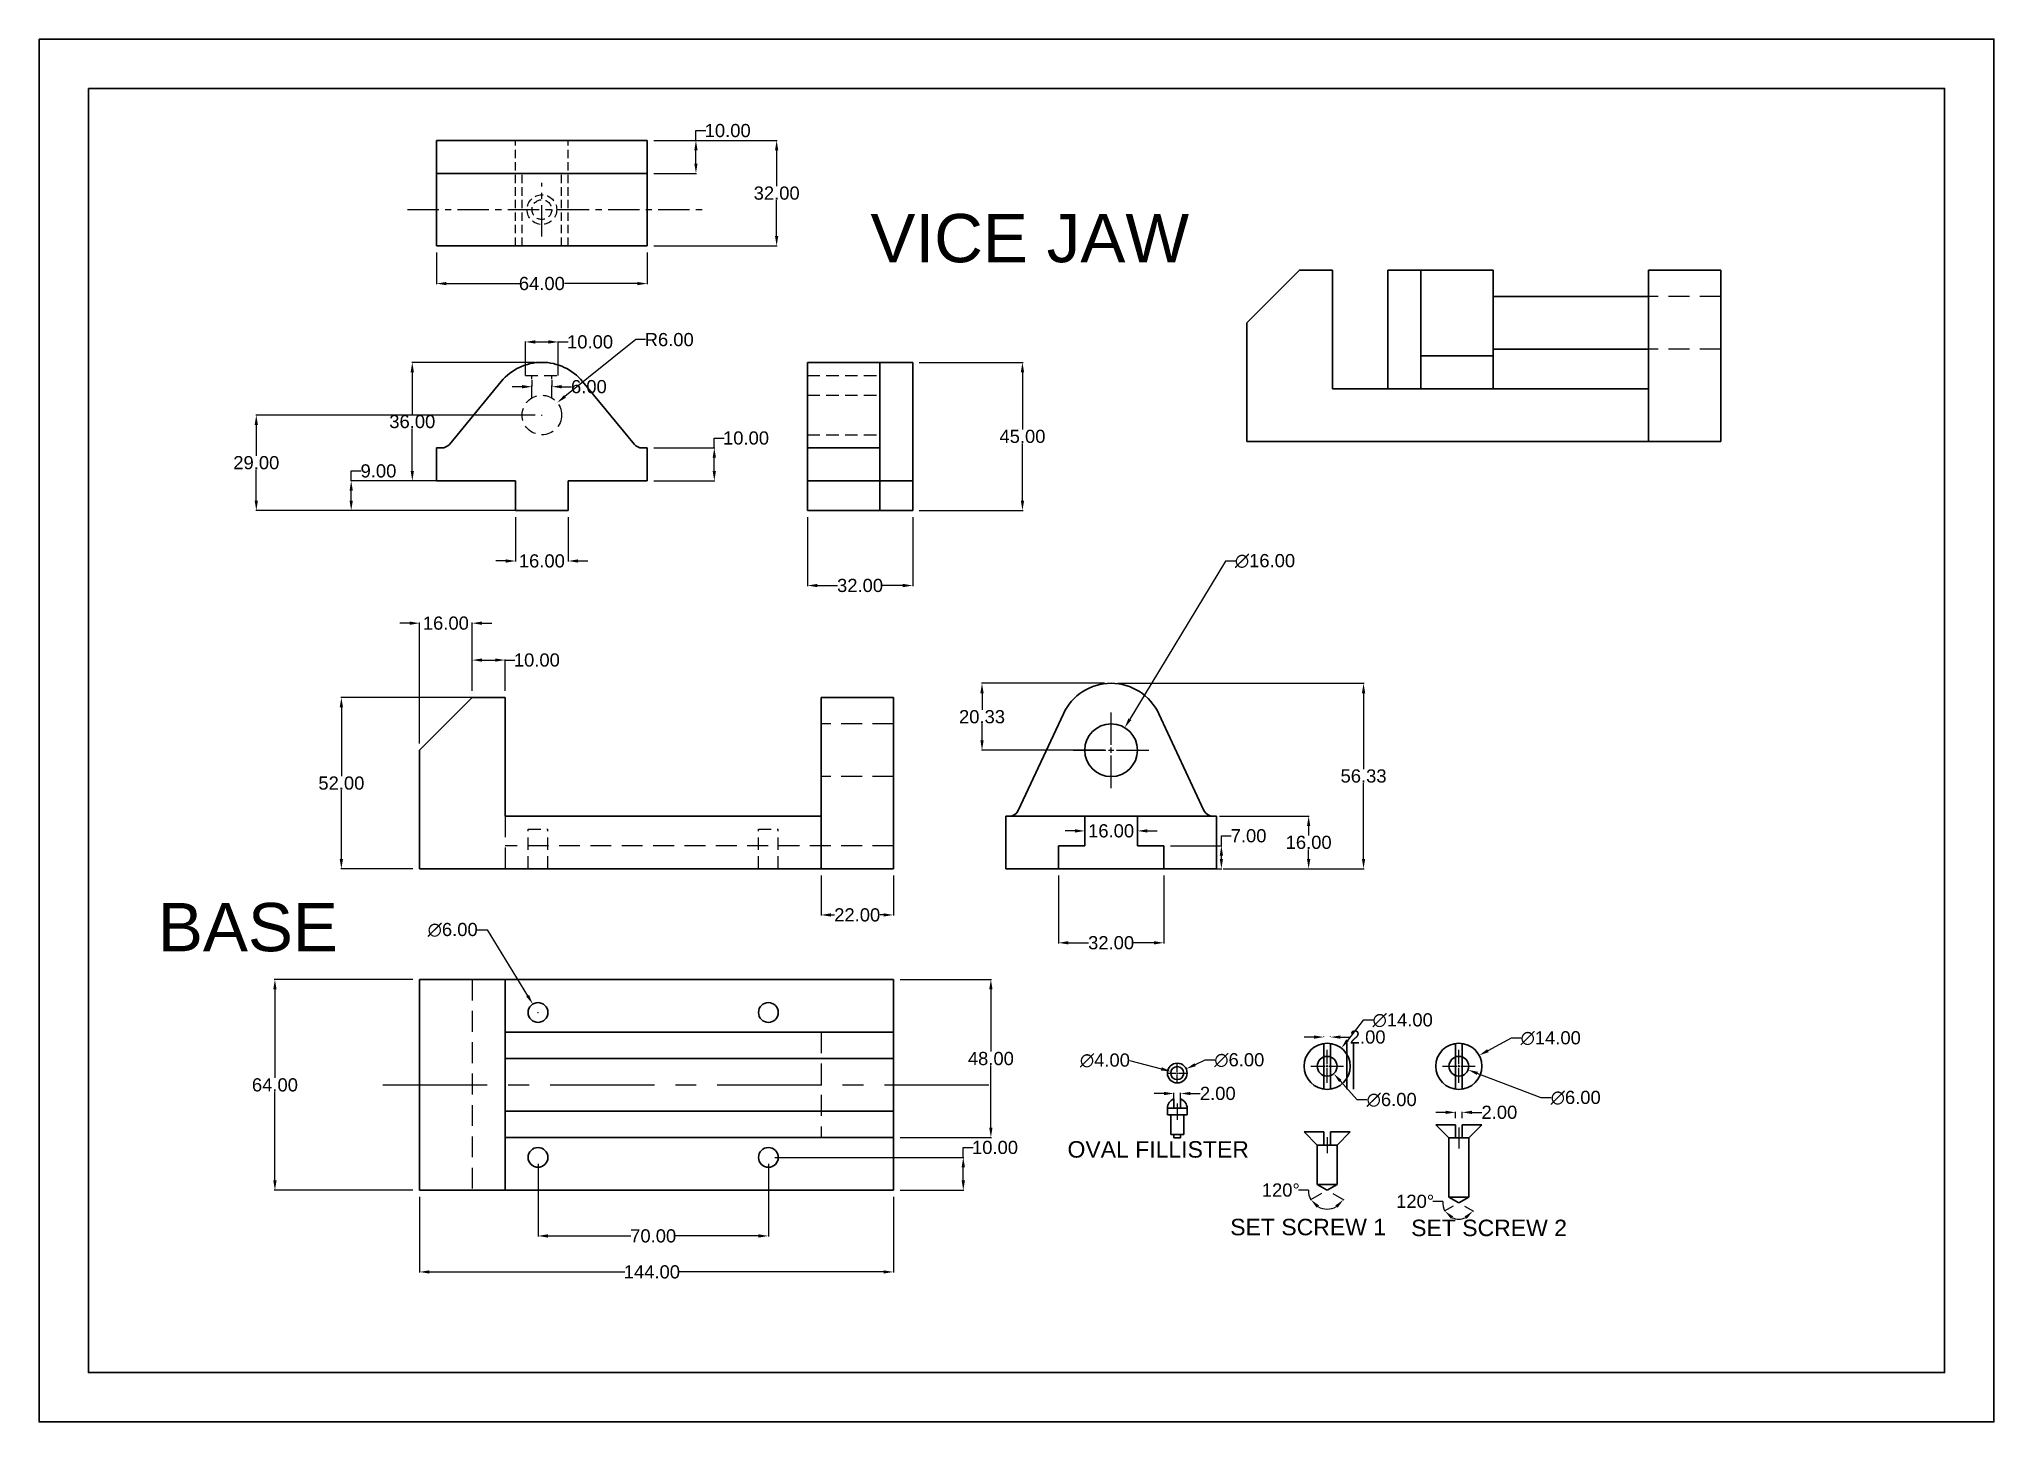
# Model space of a CAD drawing. Header units: millimetres. Extents: x 3404 to 3998, y 1573 to 1993.
import ezdxf

# ---------------------------------------------------------------- set-up
doc = ezdxf.new("R2010")
doc.units = ezdxf.units.MM
for name, pattern in [('CENTER', [50.8, 31.75, -6.35, 6.35, -6.35]), ('CENTER2', [28.575, 19.05, -3.175, 3.175, -3.175]), ('HIDDEN', [9.525, 6.35, -3.175])]:
    doc.linetypes.add(name, pattern=pattern)
for name, color, linetype, lineweight in [('AM_5', 3, 'Continuous', 25), ('dimensionLine', 7, 'Continuous', 9), ('drawings', 7, 'Continuous', 30)]:
    doc.layers.add(name, color=color, linetype=linetype, lineweight=lineweight)
doc.layers.add('centerline', color=90, linetype='CENTER')
doc.layers.add('hidenline', color=1, linetype='HIDDEN')
doc.styles.get("Standard").update_dxf_attribs({"font": 'arial.ttf'})
doc.dimstyles.get("Standard").update_dxf_attribs({"dimtxt": 4, "dimasz": 3, "dimexe": 0.18, "dimexo": 2, "dimgap": 0.09, "dimtad": 0, "dimtih": 1, "dimtoh": 1, "dimzin": 0, "dimdsep": 46, "dimtxsty": 'Standard', "dimcen": 0.09, "dimclre": 3, "dimclrt": 2, "dimadec": 0, "dimazin": 0, "dimtfac": 1, "dimtofl": 0, "dimtmove": 0, "dimatfit": 3, "dimfxl": 1, "dimtfillclr": 2, "dimtolj": 1, "dimtzin": 0, "dimarcsym": 0})
doc.dimstyles.new('Standard$2', dxfattribs={"dimtxt": 4, "dimasz": 3, "dimexe": 0.18, "dimexo": 2, "dimgap": 0.09, "dimtad": 0, "dimtih": 1, "dimtoh": 1, "dimzin": 0, "dimdsep": 46, "dimtxsty": 'Standard', "dimcen": 0.09, "dimclre": 3, "dimclrt": 2, "dimadec": 0, "dimazin": 0, "dimtfac": 1, "dimtofl": 0, "dimtmove": 0, "dimatfit": 3, "dimfxl": 1, "dimtfillclr": 2, "dimtolj": 1, "dimtzin": 0, "dimarcsym": 0})

msp = doc.modelspace()

# ---------------------------------------------------------------- texts
at = {"layer": 'drawings'}
for s, height, p in [('VICE JAW', 14.6782, (3656.351, 1925.388)), ('BASE', 14.6782, (3439.847, 1716.108)), ('OVAL FILLISTER', 5, (3716.24, 1653.431)), ('SET SCREW 1', 5, (3765.686, 1629.844)), ('SET SCREW 2', 5, (3820.669, 1629.59))]:
    msp.add_text(s, height=height, dxfattribs=at).set_placement(p)

# ---------------------------------------------------------------- blocks, each defined once
blk = doc.blocks.new('*U4')
at = {"layer": 'centerline', "color": 0, "linetype": 'CENTER2', "transparency": 16777216}
for p, q in [((0, 1.6), (0, 11.5)), ((-11.5, 0), (-1.6, 0)), ((1.6, 0), (11.5, 0)), ((0, -11.5), (0, -1.6))]:
    blk.add_line(p, q, dxfattribs=at)
at = {"layer": 'centerline', "color": 0, "linetype": 'Continuous', "transparency": 16777216}
for p, q in [((-0.8, 0), (0.8, 0)), ((0, -0.8), (0, 0.8))]:
    blk.add_line(p, q, dxfattribs=at)
blk = doc.blocks.new('*U6')
at = {"layer": 'centerline', "color": 0, "linetype": 'CENTER2', "transparency": 16777216}
for p, q in [((-3, 0), (-0.4, 0)), ((0, 0.4), (0, 3)), ((0.4, 0), (3, 0)), ((0, -3), (0, -0.4))]:
    blk.add_line(p, q, dxfattribs=at)
at = {"layer": 'centerline', "color": 0, "linetype": 'Continuous', "transparency": 16777216}
for p, q in [((-0.2, 0), (0.2, 0)), ((0, -0.2), (0, 0.2))]:
    blk.add_line(p, q, dxfattribs=at)
blk = doc.blocks.new('*U7')
at = {"layer": 'centerline', "color": 0, "linetype": 'CENTER2', "transparency": 16777216}
for p, q in [((-5, 0), (-0.6, 0)), ((0, 0.6), (0, 5)), ((0.6, 0), (5, 0)), ((0, -5), (0, -0.6))]:
    blk.add_line(p, q, dxfattribs=at)
at = {"layer": 'centerline', "color": 0, "linetype": 'Continuous', "transparency": 16777216}
for p, q in [((-0.3, 0), (0.3, 0)), ((0, -0.3), (0, 0.3))]:
    blk.add_line(p, q, dxfattribs=at)
blk = doc.blocks.new('*U8')
at = {"layer": 'centerline', "color": 0, "linetype": 'CENTER2', "transparency": 16777216}
for p, q in [((-5, 0), (-0.6, 0)), ((0, 0.6), (0, 5)), ((0.6, 0), (5, 0)), ((0, -5), (0, -0.6))]:
    blk.add_line(p, q, dxfattribs=at)
at = {"layer": 'centerline', "color": 0, "linetype": 'Continuous', "transparency": 16777216}
for p, q in [((-0.3, 0), (0.3, 0)), ((0, -0.3), (0, 0.3))]:
    blk.add_line(p, q, dxfattribs=at)
blk = doc.blocks.new('*D11')
at = {"layer": 'Defpoints', "color": 0, "transparency": 16777216}
for p in [(3713.49, 1741.17), (3745.49, 1741.17), (3745.49, 1718.68)]:
    blk.add_point(p, dxfattribs=at)
at = {"layer": 'dimensionLine', "color": 3, "lineweight": -2, "transparency": 16777216}
for p, q in [((3713.49, 1739.17), (3713.49, 1718.5)), ((3745.49, 1739.17), (3745.49, 1718.5))]:
    blk.add_line(p, q, dxfattribs=at)
at = {"layer": 'dimensionLine', "color": 0, "lineweight": -2, "transparency": 16777216}
for p, q in [((3716.49, 1718.68), (3722.65, 1718.68)), ((3742.49, 1718.68), (3736.32, 1718.68))]:
    blk.add_line(p, q, dxfattribs=at)
at = {"layer": 'dimensionLine', "color": 0, "transparency": 16777216}
for points in [[(3716.49, 1719.18), (3716.49, 1718.18), (3713.49, 1718.68)], [(3742.49, 1719.18), (3742.49, 1718.18), (3745.49, 1718.68)]]:
    blk.add_solid(points, dxfattribs=at)
at = {"layer": 'dimensionLine', "color": 2, "transparency": 16777216, "insert": (3729.49, 1718.68), "char_height": 4, "attachment_point": 5}
blk.add_mtext('\\A1;32.00', dxfattribs=at)
blk = doc.blocks.new('*D12')
at = {"layer": 'Defpoints', "color": 0, "transparency": 16777216}
for p in [(3760.4, 1757.17), (3789.51, 1757.17), (3761.49, 1741.17)]:
    blk.add_point(p, dxfattribs=at)
at = {"layer": 'dimensionLine', "color": 3, "lineweight": -2, "transparency": 16777216}
for p, q in [((3762.4, 1757.17), (3789.69, 1757.17)), ((3763.49, 1741.17), (3789.69, 1741.17))]:
    blk.add_line(p, q, dxfattribs=at)
at = {"layer": 'dimensionLine', "color": 0, "lineweight": -2, "transparency": 16777216}
for p, q in [((3789.51, 1754.17), (3789.51, 1751.3)), ((3789.51, 1744.17), (3789.51, 1747.04))]:
    blk.add_line(p, q, dxfattribs=at)
at = {"layer": 'dimensionLine', "color": 0, "transparency": 16777216}
for points in [[(3789.01, 1754.17), (3790.01, 1754.17), (3789.51, 1757.17)], [(3789.01, 1744.17), (3790.01, 1744.17), (3789.51, 1741.17)]]:
    blk.add_solid(points, dxfattribs=at)
at = {"layer": 'dimensionLine', "color": 2, "transparency": 16777216, "insert": (3789.51, 1749.17), "char_height": 4, "attachment_point": 5}
blk.add_mtext('\\A1;16.00', dxfattribs=at)
blk = doc.blocks.new('*D13')
at = {"layer": 'Defpoints', "color": 0, "transparency": 16777216}
for p in [(3737.49, 1752.67), (3721.49, 1748.17), (3737.49, 1748.17)]:
    blk.add_point(p, dxfattribs=at)
at = {"layer": 'dimensionLine', "color": 0, "lineweight": -2, "transparency": 16777216}
for p, q in [((3718.49, 1752.67), (3715.49, 1752.67)), ((3740.49, 1752.67), (3743.49, 1752.67))]:
    blk.add_line(p, q, dxfattribs=at)
at = {"layer": 'dimensionLine', "color": 3, "lineweight": -2, "transparency": 16777216}
for p, q in [((3721.49, 1750.17), (3721.49, 1752.85)), ((3737.49, 1750.17), (3737.49, 1752.85))]:
    blk.add_line(p, q, dxfattribs=at)
at = {"layer": 'dimensionLine', "color": 0, "transparency": 16777216}
for points in [[(3718.49, 1753.17), (3718.49, 1752.17), (3721.49, 1752.67)], [(3740.49, 1753.17), (3740.49, 1752.17), (3737.49, 1752.67)]]:
    blk.add_solid(points, dxfattribs=at)
at = {"layer": 'dimensionLine', "color": 2, "transparency": 16777216, "insert": (3729.49, 1752.67), "char_height": 4, "attachment_point": 5}
blk.add_mtext('\\A1;16.00', dxfattribs=at)
blk = doc.blocks.new('*D14')
at = {"layer": 'Defpoints', "color": 0, "transparency": 16777216}
for p in [(3745.49, 1748.17), (3763, 1748.17), (3745.49, 1741.17)]:
    blk.add_point(p, dxfattribs=at)
at = {"layer": 'dimensionLine', "color": 3, "lineweight": -2, "transparency": 16777216}
for p, q in [((3747.49, 1748.17), (3763.18, 1748.17)), ((3747.49, 1741.17), (3763.18, 1741.17))]:
    blk.add_line(p, q, dxfattribs=at)
at = {"layer": 'dimensionLine', "color": 0, "lineweight": -2, "transparency": 16777216}
for p, q in [((3763, 1748.17), (3763, 1751.17)), ((3763, 1751.17), (3766, 1751.17)), ((3763, 1744.17), (3763, 1745.17))]:
    blk.add_line(p, q, dxfattribs=at)
at = {"layer": 'dimensionLine', "color": 0, "transparency": 16777216}
for points in [[(3762.5, 1745.17), (3763.5, 1745.17), (3763, 1748.17)], [(3762.5, 1744.17), (3763.5, 1744.17), (3763, 1741.17)]]:
    blk.add_solid(points, dxfattribs=at)
at = {"layer": 'dimensionLine', "color": 2, "transparency": 16777216, "insert": (3771.26, 1751.17), "char_height": 4, "attachment_point": 5}
blk.add_mtext('\\A1;7.00', dxfattribs=at)
blk = doc.blocks.new('*D15')
at = {"layer": 'Defpoints', "color": 0, "transparency": 16777216}
for p in [(3690.26, 1797.5), (3729.49, 1797.5), (3729.49, 1777.17)]:
    blk.add_point(p, dxfattribs=at)
at = {"layer": 'dimensionLine', "color": 3, "lineweight": -2, "transparency": 16777216}
for p, q in [((3727.49, 1797.5), (3690.08, 1797.5)), ((3727.49, 1777.17), (3690.08, 1777.17))]:
    blk.add_line(p, q, dxfattribs=at)
at = {"layer": 'dimensionLine', "color": 0, "lineweight": -2, "transparency": 16777216}
for p, q in [((3690.26, 1794.5), (3690.26, 1789.47)), ((3690.26, 1780.17), (3690.26, 1785.2))]:
    blk.add_line(p, q, dxfattribs=at)
at = {"layer": 'dimensionLine', "color": 0, "transparency": 16777216}
for points in [[(3689.76, 1794.5), (3690.76, 1794.5), (3690.26, 1797.5)], [(3689.76, 1780.17), (3690.76, 1780.17), (3690.26, 1777.17)]]:
    blk.add_solid(points, dxfattribs=at)
at = {"layer": 'dimensionLine', "color": 2, "transparency": 16777216, "insert": (3690.26, 1787.33), "char_height": 4, "attachment_point": 5}
blk.add_mtext('\\A1;20.33', dxfattribs=at)
blk = doc.blocks.new('*D16')
at = {"layer": 'Defpoints', "color": 0, "transparency": 16777216}
for p in [(3495.59, 1793.17), (3545.34, 1793.17), (3519.34, 1741.17)]:
    blk.add_point(p, dxfattribs=at)
at = {"layer": 'dimensionLine', "color": 3, "lineweight": -2, "transparency": 16777216}
for p, q in [((3543.34, 1793.17), (3495.41, 1793.17)), ((3517.34, 1741.17), (3495.41, 1741.17))]:
    blk.add_line(p, q, dxfattribs=at)
at = {"layer": 'dimensionLine', "color": 0, "lineweight": -2, "transparency": 16777216}
for p, q in [((3495.59, 1790.17), (3495.59, 1769.3)), ((3495.59, 1744.17), (3495.59, 1765.04))]:
    blk.add_line(p, q, dxfattribs=at)
at = {"layer": 'dimensionLine', "color": 0, "transparency": 16777216}
for points in [[(3495.09, 1790.17), (3496.09, 1790.17), (3495.59, 1793.17)], [(3495.09, 1744.17), (3496.09, 1744.17), (3495.59, 1741.17)]]:
    blk.add_solid(points, dxfattribs=at)
at = {"layer": 'dimensionLine', "color": 2, "transparency": 16777216, "insert": (3495.59, 1767.17), "char_height": 4, "attachment_point": 5}
blk.add_mtext('\\A1;52.00', dxfattribs=at)
blk = doc.blocks.new('*D17')
at = {"layer": 'Defpoints', "color": 0, "transparency": 16777216}
for p in [(3729.49, 1797.5), (3806.2, 1797.5), (3761.49, 1741.17)]:
    blk.add_point(p, dxfattribs=at)
at = {"layer": 'dimensionLine', "color": 3, "lineweight": -2, "transparency": 16777216}
for p, q in [((3731.49, 1797.5), (3806.38, 1797.5)), ((3763.49, 1741.17), (3806.38, 1741.17))]:
    blk.add_line(p, q, dxfattribs=at)
at = {"layer": 'dimensionLine', "color": 0, "lineweight": -2, "transparency": 16777216}
for p, q in [((3806.2, 1794.5), (3806.2, 1771.47)), ((3806.2, 1744.17), (3806.2, 1767.2))]:
    blk.add_line(p, q, dxfattribs=at)
at = {"layer": 'dimensionLine', "color": 0, "transparency": 16777216}
for points in [[(3805.7, 1794.5), (3806.7, 1794.5), (3806.2, 1797.5)], [(3805.7, 1744.17), (3806.7, 1744.17), (3806.2, 1741.17)]]:
    blk.add_solid(points, dxfattribs=at)
at = {"layer": 'dimensionLine', "color": 2, "transparency": 16777216, "insert": (3806.2, 1769.33), "char_height": 4, "attachment_point": 5}
blk.add_mtext('\\A1;56.33', dxfattribs=at)
blk = doc.blocks.new('*D18')
at = {"layer": 'Defpoints', "color": 0, "transparency": 16777216}
for p in [(3545.34, 1804.56), (3535.34, 1793.17), (3545.34, 1793.17)]:
    blk.add_point(p, dxfattribs=at)
at = {"layer": 'dimensionLine', "color": 3, "lineweight": -2, "transparency": 16777216}
for p, q in [((3535.34, 1795.17), (3535.34, 1804.74)), ((3545.34, 1795.17), (3545.34, 1804.74))]:
    blk.add_line(p, q, dxfattribs=at)
at = {"layer": 'dimensionLine', "color": 0, "lineweight": -2, "transparency": 16777216}
for p, q in [((3538.34, 1804.56), (3542.34, 1804.56)), ((3545.34, 1804.56), (3548.34, 1804.56))]:
    blk.add_line(p, q, dxfattribs=at)
at = {"layer": 'dimensionLine', "color": 0, "transparency": 16777216}
for points in [[(3538.34, 1805.06), (3538.34, 1804.06), (3535.34, 1804.56)], [(3542.34, 1805.06), (3542.34, 1804.06), (3545.34, 1804.56)]]:
    blk.add_solid(points, dxfattribs=at)
at = {"layer": 'dimensionLine', "color": 2, "transparency": 16777216, "insert": (3554.99, 1804.56), "char_height": 4, "attachment_point": 5}
blk.add_mtext('\\A1;10.00', dxfattribs=at)
blk = doc.blocks.new('*D19')
at = {"layer": 'Defpoints', "color": 0, "transparency": 16777216}
for p in [(3641.34, 1741.17), (3663.34, 1741.17), (3663.34, 1727.14)]:
    blk.add_point(p, dxfattribs=at)
at = {"layer": 'dimensionLine', "color": 3, "lineweight": -2, "transparency": 16777216}
for p, q in [((3641.34, 1739.17), (3641.34, 1726.96)), ((3663.34, 1739.17), (3663.34, 1726.96))]:
    blk.add_line(p, q, dxfattribs=at)
at = {"layer": 'dimensionLine', "color": 0, "lineweight": -2, "transparency": 16777216}
for p, q in [((3644.34, 1727.14), (3645.47, 1727.14)), ((3660.34, 1727.14), (3659.21, 1727.14))]:
    blk.add_line(p, q, dxfattribs=at)
at = {"layer": 'dimensionLine', "color": 0, "transparency": 16777216}
for points in [[(3644.34, 1727.64), (3644.34, 1726.64), (3641.34, 1727.14)], [(3660.34, 1727.64), (3660.34, 1726.64), (3663.34, 1727.14)]]:
    blk.add_solid(points, dxfattribs=at)
at = {"layer": 'dimensionLine', "color": 2, "transparency": 16777216, "insert": (3652.34, 1727.14), "char_height": 4, "attachment_point": 5}
blk.add_mtext('\\A1;22.00', dxfattribs=at)
blk = doc.blocks.new('*D20')
at = {"layer": 'Defpoints', "color": 0, "transparency": 16777216}
for p in [(3519.34, 1643.51), (3663.34, 1643.51), (3663.34, 1618.71)]:
    blk.add_point(p, dxfattribs=at)
at = {"layer": 'dimensionLine', "color": 3, "lineweight": -2, "transparency": 16777216}
for p, q in [((3519.34, 1641.51), (3519.34, 1618.53)), ((3663.34, 1641.51), (3663.34, 1618.53))]:
    blk.add_line(p, q, dxfattribs=at)
at = {"layer": 'dimensionLine', "color": 0, "lineweight": -2, "transparency": 16777216}
for p, q in [((3522.34, 1618.71), (3581.74, 1618.71)), ((3660.34, 1618.71), (3598.14, 1618.71))]:
    blk.add_line(p, q, dxfattribs=at)
at = {"layer": 'dimensionLine', "color": 0, "transparency": 16777216}
for points in [[(3522.34, 1619.21), (3522.34, 1618.21), (3519.34, 1618.71)], [(3660.34, 1619.21), (3660.34, 1618.21), (3663.34, 1618.71)]]:
    blk.add_solid(points, dxfattribs=at)
at = {"layer": 'dimensionLine', "color": 2, "transparency": 16777216, "insert": (3589.94, 1618.71), "char_height": 4, "attachment_point": 5}
blk.add_mtext('\\A1;144.00', dxfattribs=at)
blk = doc.blocks.new('*D21')
at = {"layer": 'Defpoints', "color": 0, "transparency": 16777216}
for p in [(3475.4, 1707.51), (3519.34, 1707.51), (3519.34, 1643.51)]:
    blk.add_point(p, dxfattribs=at)
at = {"layer": 'dimensionLine', "color": 3, "lineweight": -2, "transparency": 16777216}
for p, q in [((3517.34, 1707.51), (3475.22, 1707.51)), ((3517.34, 1643.51), (3475.22, 1643.51))]:
    blk.add_line(p, q, dxfattribs=at)
at = {"layer": 'dimensionLine', "color": 0, "lineweight": -2, "transparency": 16777216}
for p, q in [((3475.4, 1704.51), (3475.4, 1677.64)), ((3475.4, 1646.51), (3475.4, 1673.38))]:
    blk.add_line(p, q, dxfattribs=at)
at = {"layer": 'dimensionLine', "color": 0, "transparency": 16777216}
for points in [[(3474.9, 1704.51), (3475.9, 1704.51), (3475.4, 1707.51)], [(3474.9, 1646.51), (3475.9, 1646.51), (3475.4, 1643.51)]]:
    blk.add_solid(points, dxfattribs=at)
at = {"layer": 'dimensionLine', "color": 2, "transparency": 16777216, "insert": (3475.4, 1675.51), "char_height": 4, "attachment_point": 5}
blk.add_mtext('\\A1;64.00', dxfattribs=at)
blk = doc.blocks.new('*D22')
at = {"layer": 'Defpoints', "color": 0, "transparency": 16777216}
for p in [(3625.34, 1653.51), (3684.57, 1653.51), (3663.34, 1643.51)]:
    blk.add_point(p, dxfattribs=at)
at = {"layer": 'dimensionLine', "color": 3, "lineweight": -2, "transparency": 16777216}
for p, q in [((3627.34, 1653.51), (3684.75, 1653.51)), ((3665.34, 1643.51), (3684.75, 1643.51))]:
    blk.add_line(p, q, dxfattribs=at)
at = {"layer": 'dimensionLine', "color": 0, "lineweight": -2, "transparency": 16777216}
for p, q in [((3684.57, 1653.51), (3684.57, 1656.51)), ((3684.57, 1656.51), (3687.57, 1656.51)), ((3684.57, 1646.51), (3684.57, 1650.51))]:
    blk.add_line(p, q, dxfattribs=at)
at = {"layer": 'dimensionLine', "color": 0, "transparency": 16777216}
for points in [[(3684.07, 1650.51), (3685.07, 1650.51), (3684.57, 1653.51)], [(3684.07, 1646.51), (3685.07, 1646.51), (3684.57, 1643.51)]]:
    blk.add_solid(points, dxfattribs=at)
at = {"layer": 'dimensionLine', "color": 2, "transparency": 16777216, "insert": (3694.21, 1656.51), "char_height": 4, "attachment_point": 5}
blk.add_mtext('\\A1;10.00', dxfattribs=at)
blk = doc.blocks.new('*D23')
at = {"layer": 'Defpoints', "color": 0, "transparency": 16777216}
for p in [(3663.34, 1707.51), (3692.95, 1707.51), (3663.34, 1659.51)]:
    blk.add_point(p, dxfattribs=at)
at = {"layer": 'dimensionLine', "color": 3, "lineweight": -2, "transparency": 16777216}
for p, q in [((3665.34, 1707.51), (3693.13, 1707.51)), ((3665.34, 1659.51), (3693.13, 1659.51))]:
    blk.add_line(p, q, dxfattribs=at)
at = {"layer": 'dimensionLine', "color": 0, "lineweight": -2, "transparency": 16777216}
for p, q in [((3692.95, 1704.51), (3692.95, 1685.64)), ((3692.95, 1662.51), (3692.95, 1681.38))]:
    blk.add_line(p, q, dxfattribs=at)
at = {"layer": 'dimensionLine', "color": 0, "transparency": 16777216}
for points in [[(3692.45, 1704.51), (3693.45, 1704.51), (3692.95, 1707.51)], [(3692.45, 1662.51), (3693.45, 1662.51), (3692.95, 1659.51)]]:
    blk.add_solid(points, dxfattribs=at)
at = {"layer": 'dimensionLine', "color": 2, "transparency": 16777216, "insert": (3692.95, 1683.51), "char_height": 4, "attachment_point": 5}
blk.add_mtext('\\A1;48.00', dxfattribs=at)
blk = doc.blocks.new('*D24')
at = {"layer": 'Defpoints', "color": 0, "transparency": 16777216}
for p in [(3555.34, 1653.51), (3625.34, 1653.51), (3555.34, 1629.64)]:
    blk.add_point(p, dxfattribs=at)
at = {"layer": 'dimensionLine', "color": 3, "lineweight": -2, "transparency": 16777216}
for p, q in [((3555.34, 1651.51), (3555.34, 1629.46)), ((3625.34, 1651.51), (3625.34, 1629.46))]:
    blk.add_line(p, q, dxfattribs=at)
at = {"layer": 'dimensionLine', "color": 0, "lineweight": -2, "transparency": 16777216}
for p, q in [((3558.34, 1629.64), (3583.53, 1629.64)), ((3622.34, 1629.64), (3597.16, 1629.64))]:
    blk.add_line(p, q, dxfattribs=at)
at = {"layer": 'dimensionLine', "color": 0, "transparency": 16777216}
for points in [[(3558.34, 1630.14), (3558.34, 1629.14), (3555.34, 1629.64)], [(3622.34, 1630.14), (3622.34, 1629.14), (3625.34, 1629.64)]]:
    blk.add_solid(points, dxfattribs=at)
at = {"layer": 'dimensionLine', "color": 2, "transparency": 16777216, "insert": (3590.34, 1629.64), "char_height": 4, "attachment_point": 5}
blk.add_mtext('\\A1;70.00', dxfattribs=at)
blk = doc.blocks.new('*D25')
at = {"layer": 'Defpoints', "color": 0, "transparency": 16777216}
for p in [(3733.63, 1784.01), (3725.35, 1770.32)]:
    blk.add_point(p, dxfattribs=at)
at = {"layer": 'dimensionLine', "color": 0, "lineweight": -2, "transparency": 16777216}
for p, q in [((3764.24, 1834.64), (3735.18, 1786.58)), ((3767.24, 1834.64), (3764.24, 1834.64))]:
    blk.add_line(p, q, dxfattribs=at)
at = {"layer": 'dimensionLine', "color": 3, "lineweight": -2, "transparency": 16777216}
for p, q in [((3729.4, 1777.17), (3729.58, 1777.17)), ((3729.49, 1777.08), (3729.49, 1777.26))]:
    blk.add_line(p, q, dxfattribs=at)
at = {"layer": 'dimensionLine', "color": 0, "transparency": 16777216}
blk.add_solid([(3734.75, 1786.84), (3735.61, 1786.32), (3733.63, 1784.01)], dxfattribs=at)
at = {"layer": 'dimensionLine', "color": 2, "transparency": 16777216, "insert": (3776.25, 1834.64), "char_height": 4, "attachment_point": 5}
blk.add_mtext('\\A1;∅16.00', dxfattribs=at)
blk = doc.blocks.new('*D26')
at = {"layer": 'Defpoints', "color": 0, "transparency": 16777216}
for p in [(3553.77, 1700.06), (3556.92, 1694.96)]:
    blk.add_point(p, dxfattribs=at)
at = {"layer": 'dimensionLine', "color": 0, "lineweight": -2, "transparency": 16777216}
for p, q in [((3536.87, 1722.6), (3539.87, 1722.6)), ((3539.87, 1722.6), (3552.19, 1702.62))]:
    blk.add_line(p, q, dxfattribs=at)
at = {"layer": 'dimensionLine', "color": 3, "lineweight": -2, "transparency": 16777216}
for p, q in [((3555.25, 1697.51), (3555.43, 1697.51)), ((3555.34, 1697.42), (3555.34, 1697.6))]:
    blk.add_line(p, q, dxfattribs=at)
at = {"layer": 'dimensionLine', "color": 0, "transparency": 16777216}
blk.add_solid([(3552.62, 1702.88), (3551.77, 1702.35), (3553.77, 1700.06)], dxfattribs=at)
at = {"layer": 'dimensionLine', "color": 2, "transparency": 16777216, "insert": (3529.41, 1722.6), "char_height": 4, "attachment_point": 5}
blk.add_mtext('\\A1;∅6.00', dxfattribs=at)
blk = doc.blocks.new('*D27')
at = {"layer": 'Defpoints', "color": 0, "transparency": 16777216}
for p in [(3535.34, 1815.76), (3535.34, 1793.17), (3519.34, 1777.17)]:
    blk.add_point(p, dxfattribs=at)
at = {"layer": 'dimensionLine', "color": 0, "lineweight": -2, "transparency": 16777216}
for p, q in [((3516.34, 1815.76), (3513.34, 1815.76)), ((3538.34, 1815.76), (3541.34, 1815.76))]:
    blk.add_line(p, q, dxfattribs=at)
at = {"layer": 'dimensionLine', "color": 3, "lineweight": -2, "transparency": 16777216}
for p, q in [((3519.34, 1779.17), (3519.34, 1815.94)), ((3535.34, 1795.17), (3535.34, 1815.94))]:
    blk.add_line(p, q, dxfattribs=at)
at = {"layer": 'dimensionLine', "color": 0, "transparency": 16777216}
for points in [[(3516.34, 1816.26), (3516.34, 1815.26), (3519.34, 1815.76)], [(3538.34, 1816.26), (3538.34, 1815.26), (3535.34, 1815.76)]]:
    blk.add_solid(points, dxfattribs=at)
at = {"layer": 'dimensionLine', "color": 2, "transparency": 16777216, "insert": (3527.34, 1815.76), "char_height": 4, "attachment_point": 5}
blk.add_mtext('\\A1;16.00', dxfattribs=at)
blk = doc.blocks.new('*D28')
at = {"layer": 'Defpoints', "color": 0, "transparency": 16777216}
for p in [(3548.51, 1849.99), (3564.51, 1849.99), (3564.51, 1834.65)]:
    blk.add_point(p, dxfattribs=at)
at = {"layer": 'dimensionLine', "color": 3, "lineweight": -2, "transparency": 16777216}
for p, q in [((3548.51, 1847.99), (3548.51, 1834.47)), ((3564.51, 1847.99), (3564.51, 1834.47))]:
    blk.add_line(p, q, dxfattribs=at)
at = {"layer": 'dimensionLine', "color": 0, "lineweight": -2, "transparency": 16777216}
for p, q in [((3545.51, 1834.65), (3542.51, 1834.65)), ((3567.51, 1834.65), (3570.51, 1834.65))]:
    blk.add_line(p, q, dxfattribs=at)
at = {"layer": 'dimensionLine', "color": 0, "transparency": 16777216}
for points in [[(3545.51, 1835.15), (3545.51, 1834.15), (3548.51, 1834.65)], [(3567.51, 1835.15), (3567.51, 1834.15), (3564.51, 1834.65)]]:
    blk.add_solid(points, dxfattribs=at)
at = {"layer": 'dimensionLine', "color": 2, "transparency": 16777216, "insert": (3556.51, 1834.65), "char_height": 4, "attachment_point": 5}
blk.add_mtext('\\A1;16.00', dxfattribs=at)
blk = doc.blocks.new('*D29')
at = {"layer": 'Defpoints', "color": 0, "transparency": 16777216}
for p in [(3637.2, 1849.99), (3669.2, 1849.99), (3669.2, 1827.2)]:
    blk.add_point(p, dxfattribs=at)
at = {"layer": 'dimensionLine', "color": 3, "lineweight": -2, "transparency": 16777216}
for p, q in [((3637.2, 1847.99), (3637.2, 1827.02)), ((3669.2, 1847.99), (3669.2, 1827.02))]:
    blk.add_line(p, q, dxfattribs=at)
at = {"layer": 'dimensionLine', "color": 0, "lineweight": -2, "transparency": 16777216}
for p, q in [((3640.2, 1827.2), (3646.37, 1827.2)), ((3666.2, 1827.2), (3660.03, 1827.2))]:
    blk.add_line(p, q, dxfattribs=at)
at = {"layer": 'dimensionLine', "color": 0, "transparency": 16777216}
for points in [[(3640.2, 1827.7), (3640.2, 1826.7), (3637.2, 1827.2)], [(3666.2, 1827.7), (3666.2, 1826.7), (3669.2, 1827.2)]]:
    blk.add_solid(points, dxfattribs=at)
at = {"layer": 'dimensionLine', "color": 2, "transparency": 16777216, "insert": (3653.2, 1827.2), "char_height": 4, "attachment_point": 5}
blk.add_mtext('\\A1;32.00', dxfattribs=at)
blk = doc.blocks.new('*D30')
at = {"layer": 'Defpoints', "color": 0, "transparency": 16777216}
for p in [(3669.2, 1894.99), (3702.55, 1894.99), (3669.2, 1849.99)]:
    blk.add_point(p, dxfattribs=at)
at = {"layer": 'dimensionLine', "color": 3, "lineweight": -2, "transparency": 16777216}
for p, q in [((3671.2, 1894.99), (3702.73, 1894.99)), ((3671.2, 1849.99), (3702.73, 1849.99))]:
    blk.add_line(p, q, dxfattribs=at)
at = {"layer": 'dimensionLine', "color": 0, "lineweight": -2, "transparency": 16777216}
for p, q in [((3702.55, 1891.99), (3702.55, 1874.62)), ((3702.55, 1852.99), (3702.55, 1870.36))]:
    blk.add_line(p, q, dxfattribs=at)
at = {"layer": 'dimensionLine', "color": 0, "transparency": 16777216}
for points in [[(3702.05, 1891.99), (3703.05, 1891.99), (3702.55, 1894.99)], [(3702.05, 1852.99), (3703.05, 1852.99), (3702.55, 1849.99)]]:
    blk.add_solid(points, dxfattribs=at)
at = {"layer": 'dimensionLine', "color": 2, "transparency": 16777216, "insert": (3702.55, 1872.49), "char_height": 4, "attachment_point": 5}
blk.add_mtext('\\A1;45.00', dxfattribs=at)
blk = doc.blocks.new('*D31')
at = {"layer": 'Defpoints', "color": 0, "transparency": 16777216}
for p in [(3556.51, 1878.99), (3561.19, 1882.75)]:
    blk.add_point(p, dxfattribs=at)
at = {"layer": 'dimensionLine', "color": 0, "lineweight": -2, "transparency": 16777216}
for p, q in [((3585.02, 1901.88), (3563.53, 1884.63)), ((3588.02, 1901.88), (3585.02, 1901.88))]:
    blk.add_line(p, q, dxfattribs=at)
at = {"layer": 'dimensionLine', "color": 3, "lineweight": -2, "transparency": 16777216}
for p, q in [((3556.42, 1878.99), (3556.6, 1878.99)), ((3556.51, 1878.9), (3556.51, 1879.08))]:
    blk.add_line(p, q, dxfattribs=at)
at = {"layer": 'dimensionLine', "color": 0, "transparency": 16777216}
blk.add_solid([(3563.22, 1885.02), (3563.85, 1884.24), (3561.19, 1882.75)], dxfattribs=at)
at = {"layer": 'dimensionLine', "color": 2, "transparency": 16777216, "insert": (3595.21, 1901.88), "char_height": 4, "attachment_point": 5}
blk.add_mtext('\\A1;R6.00', dxfattribs=at)
blk = doc.blocks.new('*D32')
at = {"layer": 'Defpoints', "color": 0, "transparency": 16777216}
for p in [(3561.51, 1901.19), (3551.51, 1890.99), (3561.51, 1890.99)]:
    blk.add_point(p, dxfattribs=at)
at = {"layer": 'dimensionLine', "color": 3, "lineweight": -2, "transparency": 16777216}
for p, q in [((3551.51, 1892.99), (3551.51, 1901.37)), ((3561.51, 1892.99), (3561.51, 1901.37))]:
    blk.add_line(p, q, dxfattribs=at)
at = {"layer": 'dimensionLine', "color": 0, "lineweight": -2, "transparency": 16777216}
for p, q in [((3554.51, 1901.19), (3558.51, 1901.19)), ((3561.51, 1901.19), (3564.51, 1901.19))]:
    blk.add_line(p, q, dxfattribs=at)
at = {"layer": 'dimensionLine', "color": 0, "transparency": 16777216}
for points in [[(3554.51, 1901.69), (3554.51, 1900.69), (3551.51, 1901.19)], [(3558.51, 1901.69), (3558.51, 1900.69), (3561.51, 1901.19)]]:
    blk.add_solid(points, dxfattribs=at)
at = {"layer": 'dimensionLine', "color": 2, "transparency": 16777216, "insert": (3571.16, 1901.19), "char_height": 4, "attachment_point": 5}
blk.add_mtext('\\A1;10.00', dxfattribs=at)
blk = doc.blocks.new('*D33')
at = {"layer": 'Defpoints', "color": 0, "transparency": 16777216}
for p in [(3553.51, 1887.59), (3559.51, 1887.59), (3559.51, 1887.59)]:
    blk.add_point(p, dxfattribs=at)
at = {"layer": 'dimensionLine', "color": 3, "lineweight": -2, "transparency": 16777216}
for p, q in [((3553.51, 1889.59), (3553.51, 1887.77)), ((3559.51, 1889.59), (3559.51, 1887.77))]:
    blk.add_line(p, q, dxfattribs=at)
at = {"layer": 'dimensionLine', "color": 0, "lineweight": -2, "transparency": 16777216}
for p, q in [((3550.51, 1887.59), (3547.51, 1887.59)), ((3562.51, 1887.59), (3565.51, 1887.59))]:
    blk.add_line(p, q, dxfattribs=at)
at = {"layer": 'dimensionLine', "color": 0, "transparency": 16777216}
for points in [[(3550.51, 1888.09), (3550.51, 1887.09), (3553.51, 1887.59)], [(3562.51, 1888.09), (3562.51, 1887.09), (3559.51, 1887.59)]]:
    blk.add_solid(points, dxfattribs=at)
at = {"layer": 'dimensionLine', "color": 2, "transparency": 16777216, "insert": (3570.8, 1887.59), "char_height": 4, "attachment_point": 5}
blk.add_mtext('\\A1;6.00', dxfattribs=at)
blk = doc.blocks.new('*D34')
at = {"layer": 'Defpoints', "color": 0, "transparency": 16777216}
for p in [(3498.58, 1858.99), (3548.51, 1858.99), (3548.51, 1849.99)]:
    blk.add_point(p, dxfattribs=at)
at = {"layer": 'dimensionLine', "color": 0, "lineweight": -2, "transparency": 16777216}
for p, q in [((3498.58, 1858.99), (3498.58, 1861.99)), ((3498.58, 1861.99), (3501.58, 1861.99)), ((3498.58, 1852.99), (3498.58, 1855.99))]:
    blk.add_line(p, q, dxfattribs=at)
at = {"layer": 'dimensionLine', "color": 3, "lineweight": -2, "transparency": 16777216}
for p, q in [((3546.51, 1858.99), (3498.4, 1858.99)), ((3546.51, 1849.99), (3498.4, 1849.99))]:
    blk.add_line(p, q, dxfattribs=at)
at = {"layer": 'dimensionLine', "color": 0, "transparency": 16777216}
for points in [[(3498.08, 1855.99), (3499.08, 1855.99), (3498.58, 1858.99)], [(3498.08, 1852.99), (3499.08, 1852.99), (3498.58, 1849.99)]]:
    blk.add_solid(points, dxfattribs=at)
at = {"layer": 'dimensionLine', "color": 2, "transparency": 16777216, "insert": (3506.86, 1861.99), "char_height": 4, "attachment_point": 5}
blk.add_mtext('\\A1;9.00', dxfattribs=at)
blk = doc.blocks.new('*D35')
at = {"layer": 'Defpoints', "color": 0, "transparency": 16777216}
for p in [(3588.51, 1868.99), (3608.91, 1868.99), (3588.51, 1858.99)]:
    blk.add_point(p, dxfattribs=at)
at = {"layer": 'dimensionLine', "color": 0, "lineweight": -2, "transparency": 16777216}
for p, q in [((3608.91, 1868.99), (3608.91, 1871.99)), ((3608.91, 1871.99), (3611.91, 1871.99)), ((3608.91, 1861.99), (3608.91, 1865.99))]:
    blk.add_line(p, q, dxfattribs=at)
at = {"layer": 'dimensionLine', "color": 3, "lineweight": -2, "transparency": 16777216}
for p, q in [((3590.51, 1868.99), (3609.09, 1868.99)), ((3590.51, 1858.99), (3609.09, 1858.99))]:
    blk.add_line(p, q, dxfattribs=at)
at = {"layer": 'dimensionLine', "color": 0, "transparency": 16777216}
for points in [[(3608.41, 1865.99), (3609.41, 1865.99), (3608.91, 1868.99)], [(3608.41, 1861.99), (3609.41, 1861.99), (3608.91, 1858.99)]]:
    blk.add_solid(points, dxfattribs=at)
at = {"layer": 'dimensionLine', "color": 2, "transparency": 16777216, "insert": (3618.55, 1871.99), "char_height": 4, "attachment_point": 5}
blk.add_mtext('\\A1;10.00', dxfattribs=at)
blk = doc.blocks.new('*D36')
at = {"layer": 'Defpoints', "color": 0, "transparency": 16777216}
for p in [(3517.14, 1894.99), (3556.51, 1894.99), (3524.51, 1858.99)]:
    blk.add_point(p, dxfattribs=at)
at = {"layer": 'dimensionLine', "color": 3, "lineweight": -2, "transparency": 16777216}
for p, q in [((3554.51, 1894.99), (3516.96, 1894.99)), ((3522.51, 1858.99), (3516.96, 1858.99))]:
    blk.add_line(p, q, dxfattribs=at)
at = {"layer": 'dimensionLine', "color": 0, "lineweight": -2, "transparency": 16777216}
for p, q in [((3517.14, 1891.99), (3517.14, 1879.12)), ((3517.14, 1861.99), (3517.14, 1874.86))]:
    blk.add_line(p, q, dxfattribs=at)
at = {"layer": 'dimensionLine', "color": 0, "transparency": 16777216}
for points in [[(3516.64, 1891.99), (3517.64, 1891.99), (3517.14, 1894.99)], [(3516.64, 1861.99), (3517.64, 1861.99), (3517.14, 1858.99)]]:
    blk.add_solid(points, dxfattribs=at)
at = {"layer": 'dimensionLine', "color": 2, "transparency": 16777216, "insert": (3517.14, 1876.99), "char_height": 4, "attachment_point": 5}
blk.add_mtext('\\A1;36.00', dxfattribs=at)
blk = doc.blocks.new('*D37')
at = {"layer": 'Defpoints', "color": 0, "transparency": 16777216}
for p in [(3469.74, 1878.99), (3556.51, 1878.99), (3556.51, 1849.99)]:
    blk.add_point(p, dxfattribs=at)
at = {"layer": 'dimensionLine', "color": 3, "lineweight": -2, "transparency": 16777216}
for p, q in [((3554.51, 1878.99), (3469.56, 1878.99)), ((3554.51, 1849.99), (3469.56, 1849.99))]:
    blk.add_line(p, q, dxfattribs=at)
at = {"layer": 'dimensionLine', "color": 0, "lineweight": -2, "transparency": 16777216}
for p, q in [((3469.74, 1875.99), (3469.74, 1866.62)), ((3469.74, 1852.99), (3469.74, 1862.36))]:
    blk.add_line(p, q, dxfattribs=at)
at = {"layer": 'dimensionLine', "color": 0, "transparency": 16777216}
for points in [[(3469.24, 1875.99), (3470.24, 1875.99), (3469.74, 1878.99)], [(3469.24, 1852.99), (3470.24, 1852.99), (3469.74, 1849.99)]]:
    blk.add_solid(points, dxfattribs=at)
at = {"layer": 'dimensionLine', "color": 2, "transparency": 16777216, "insert": (3469.74, 1864.49), "char_height": 4, "attachment_point": 5}
blk.add_mtext('\\A1;29.00', dxfattribs=at)
blk = doc.blocks.new('*D38')
at = {"layer": 'Defpoints', "color": 0, "transparency": 16777216}
for p in [(3588.51, 1962.37), (3627.86, 1962.37), (3588.51, 1930.37)]:
    blk.add_point(p, dxfattribs=at)
at = {"layer": 'dimensionLine', "color": 3, "lineweight": -2, "transparency": 16777216}
for p, q in [((3590.51, 1962.37), (3628.04, 1962.37)), ((3590.51, 1930.37), (3628.04, 1930.37))]:
    blk.add_line(p, q, dxfattribs=at)
at = {"layer": 'dimensionLine', "color": 0, "lineweight": -2, "transparency": 16777216}
for p, q in [((3627.86, 1959.37), (3627.86, 1948.5)), ((3627.86, 1933.37), (3627.86, 1944.23))]:
    blk.add_line(p, q, dxfattribs=at)
at = {"layer": 'dimensionLine', "color": 0, "transparency": 16777216}
for points in [[(3627.36, 1959.37), (3628.36, 1959.37), (3627.86, 1962.37)], [(3627.36, 1933.37), (3628.36, 1933.37), (3627.86, 1930.37)]]:
    blk.add_solid(points, dxfattribs=at)
at = {"layer": 'dimensionLine', "color": 2, "transparency": 16777216, "insert": (3627.86, 1946.37), "char_height": 4, "attachment_point": 5}
blk.add_mtext('\\A1;32.00', dxfattribs=at)
blk = doc.blocks.new('*D39')
at = {"layer": 'Defpoints', "color": 0, "transparency": 16777216}
for p in [(3588.51, 1962.37), (3603.33, 1962.37), (3588.51, 1952.37)]:
    blk.add_point(p, dxfattribs=at)
at = {"layer": 'dimensionLine', "color": 3, "lineweight": -2, "transparency": 16777216}
for p, q in [((3590.51, 1962.37), (3603.51, 1962.37)), ((3590.51, 1952.37), (3603.51, 1952.37))]:
    blk.add_line(p, q, dxfattribs=at)
at = {"layer": 'dimensionLine', "color": 0, "lineweight": -2, "transparency": 16777216}
for p, q in [((3603.33, 1962.37), (3603.33, 1965.37)), ((3603.33, 1965.37), (3606.33, 1965.37)), ((3603.33, 1955.37), (3603.33, 1959.37))]:
    blk.add_line(p, q, dxfattribs=at)
at = {"layer": 'dimensionLine', "color": 0, "transparency": 16777216}
for points in [[(3602.83, 1959.37), (3603.83, 1959.37), (3603.33, 1962.37)], [(3602.83, 1955.37), (3603.83, 1955.37), (3603.33, 1952.37)]]:
    blk.add_solid(points, dxfattribs=at)
at = {"layer": 'dimensionLine', "color": 2, "transparency": 16777216, "insert": (3612.98, 1965.37), "char_height": 4, "attachment_point": 5}
blk.add_mtext('\\A1;10.00', dxfattribs=at)
blk = doc.blocks.new('*D40')
at = {"layer": 'Defpoints', "color": 0, "transparency": 16777216}
for p in [(3524.51, 1930.37), (3588.51, 1930.37), (3588.51, 1918.91)]:
    blk.add_point(p, dxfattribs=at)
at = {"layer": 'dimensionLine', "color": 3, "lineweight": -2, "transparency": 16777216}
for p, q in [((3524.51, 1928.37), (3524.51, 1918.73)), ((3588.51, 1928.37), (3588.51, 1918.73))]:
    blk.add_line(p, q, dxfattribs=at)
at = {"layer": 'dimensionLine', "color": 0, "lineweight": -2, "transparency": 16777216}
for p, q in [((3527.51, 1918.91), (3549.67, 1918.91)), ((3585.51, 1918.91), (3563.36, 1918.91))]:
    blk.add_line(p, q, dxfattribs=at)
at = {"layer": 'dimensionLine', "color": 0, "transparency": 16777216}
for points in [[(3527.51, 1919.41), (3527.51, 1918.41), (3524.51, 1918.91)], [(3585.51, 1919.41), (3585.51, 1918.41), (3588.51, 1918.91)]]:
    blk.add_solid(points, dxfattribs=at)
at = {"layer": 'dimensionLine', "color": 2, "transparency": 16777216, "insert": (3556.51, 1918.91), "char_height": 4, "attachment_point": 5}
blk.add_mtext('\\A1;64.00', dxfattribs=at)
blk = doc.blocks.new('*D41')
at = {"layer": 'Defpoints', "color": 0, "transparency": 16777216}
for p in [(3746.87, 1677.85), (3752.3, 1680.38)]:
    blk.add_point(p, dxfattribs=at)
at = {"layer": 'dimensionLine', "color": 0, "lineweight": -2, "transparency": 16777216}
for p, q in [((3757.99, 1683.03), (3755.02, 1681.65)), ((3760.99, 1683.03), (3757.99, 1683.03))]:
    blk.add_line(p, q, dxfattribs=at)
at = {"layer": 'dimensionLine', "color": 3, "lineweight": -2, "transparency": 16777216}
for p, q in [((3749.5, 1679.11), (3749.68, 1679.11)), ((3749.59, 1679.02), (3749.59, 1679.2))]:
    blk.add_line(p, q, dxfattribs=at)
at = {"layer": 'dimensionLine', "color": 0, "transparency": 16777216}
blk.add_solid([(3754.81, 1682.1), (3755.23, 1681.2), (3752.3, 1680.38)], dxfattribs=at)
at = {"layer": 'dimensionLine', "color": 2, "transparency": 16777216, "insert": (3768.44, 1683.03), "char_height": 4, "attachment_point": 5}
blk.add_mtext('\\A1;∅6.00', dxfattribs=at)
blk = doc.blocks.new('*D42')
at = {"layer": 'Defpoints', "color": 0, "transparency": 16777216}
for p in [(3747.65, 1679.62), (3751.52, 1678.61)]:
    blk.add_point(p, dxfattribs=at)
at = {"layer": 'dimensionLine', "color": 0, "lineweight": -2, "transparency": 16777216}
blk.add_line((3735.05, 1682.93), (3744.75, 1680.38), dxfattribs=at)
at = {"layer": 'dimensionLine', "color": 3, "lineweight": -2, "transparency": 16777216}
for p, q in [((3749.5, 1679.11), (3749.68, 1679.11)), ((3749.59, 1679.02), (3749.59, 1679.2))]:
    blk.add_line(p, q, dxfattribs=at)
at = {"layer": 'dimensionLine', "color": 0, "transparency": 16777216}
blk.add_solid([(3744.88, 1680.87), (3744.62, 1679.9), (3747.65, 1679.62)], dxfattribs=at)
at = {"layer": 'dimensionLine', "color": 2, "transparency": 16777216, "insert": (3727.6, 1682.93), "char_height": 4, "attachment_point": 5}
blk.add_mtext('\\A1;∅4.00', dxfattribs=at)
blk = doc.blocks.new('*D43')
at = {"layer": 'Defpoints', "color": 0, "transparency": 16777216}
for p in [(3750.59, 1672.91), (3748.59, 1668.42), (3750.59, 1668.42)]:
    blk.add_point(p, dxfattribs=at)
at = {"layer": 'dimensionLine', "color": 0, "lineweight": -2, "transparency": 16777216}
for p, q in [((3745.59, 1672.91), (3742.59, 1672.91)), ((3753.59, 1672.91), (3756.59, 1672.91))]:
    blk.add_line(p, q, dxfattribs=at)
at = {"layer": 'dimensionLine', "color": 3, "lineweight": -2, "transparency": 16777216}
for p, q in [((3748.59, 1670.42), (3748.59, 1673.09)), ((3750.59, 1670.42), (3750.59, 1673.09))]:
    blk.add_line(p, q, dxfattribs=at)
at = {"layer": 'dimensionLine', "color": 0, "transparency": 16777216}
for points in [[(3745.59, 1673.41), (3745.59, 1672.41), (3748.59, 1672.91)], [(3753.59, 1673.41), (3753.59, 1672.41), (3750.59, 1672.91)]]:
    blk.add_solid(points, dxfattribs=at)
at = {"layer": 'dimensionLine', "color": 2, "transparency": 16777216, "insert": (3761.9, 1672.91), "char_height": 4, "attachment_point": 5}
blk.add_mtext('\\A1;2.00', dxfattribs=at)
blk = doc.blocks.new('*D44')
at = {"layer": 'Defpoints', "color": 0, "transparency": 16777216}
for p in [(3799.45, 1686.69), (3790.82, 1675.66)]:
    blk.add_point(p, dxfattribs=at)
at = {"layer": 'dimensionLine', "color": 0, "lineweight": -2, "transparency": 16777216}
for p, q in [((3806.08, 1695.15), (3801.3, 1689.05)), ((3809.08, 1695.15), (3806.08, 1695.15))]:
    blk.add_line(p, q, dxfattribs=at)
at = {"layer": 'dimensionLine', "color": 3, "lineweight": -2, "transparency": 16777216}
for p, q in [((3795.05, 1681.17), (3795.23, 1681.17)), ((3795.14, 1681.08), (3795.14, 1681.26))]:
    blk.add_line(p, q, dxfattribs=at)
at = {"layer": 'dimensionLine', "color": 0, "transparency": 16777216}
blk.add_solid([(3800.91, 1689.36), (3801.7, 1688.74), (3799.45, 1686.69)], dxfattribs=at)
at = {"layer": 'dimensionLine', "color": 2, "transparency": 16777216, "insert": (3818.09, 1695.15), "char_height": 4, "attachment_point": 5}
blk.add_mtext('\\A1;∅14.00', dxfattribs=at)
blk = doc.blocks.new('*D45')
at = {"layer": 'Defpoints', "color": 0, "transparency": 16777216}
for p in [(3793.13, 1683.41), (3797.14, 1678.94)]:
    blk.add_point(p, dxfattribs=at)
at = {"layer": 'dimensionLine', "color": 3, "lineweight": -2, "transparency": 16777216}
for p, q in [((3795.05, 1681.17), (3795.23, 1681.17)), ((3795.14, 1681.08), (3795.14, 1681.26))]:
    blk.add_line(p, q, dxfattribs=at)
at = {"layer": 'dimensionLine', "color": 0, "lineweight": -2, "transparency": 16777216}
for p, q in [((3804.28, 1670.96), (3799.14, 1676.71)), ((3807.28, 1670.96), (3804.28, 1670.96))]:
    blk.add_line(p, q, dxfattribs=at)
at = {"layer": 'dimensionLine', "color": 0, "transparency": 16777216}
blk.add_solid([(3799.51, 1677.04), (3798.77, 1676.37), (3797.14, 1678.94)], dxfattribs=at)
at = {"layer": 'dimensionLine', "color": 2, "transparency": 16777216, "insert": (3814.74, 1670.96), "char_height": 4, "attachment_point": 5}
blk.add_mtext('\\A1;∅6.00', dxfattribs=at)
blk = doc.blocks.new('*D47')
at = {"layer": 'AM_5', "color": 0, "lineweight": -2, "transparency": 16777216}
blk.add_line((3789.43, 1643.56), (3786.43, 1643.56), dxfattribs=at)
at = {"layer": 'AM_5', "color": 3, "lineweight": -2, "transparency": 16777216}
for p, q in [((3793.4, 1642.51), (3790.04, 1640.57)), ((3796.87, 1642.51), (3800.24, 1640.57))]:
    blk.add_line(p, q, dxfattribs=at)
at = {"layer": 'AM_5', "color": 0, "lineweight": -2, "transparency": 16777216}
for start, end in [(179.53183, 210), (240.46817, 299.53183)]:
    blk.add_arc((3795.14, 1643.51), 5.71, start, end, dxfattribs=at)
at = {"layer": 'AM_5', "color": 0, "transparency": 16777216}
for points in [[(3791.97, 1638.19), (3792.67, 1638.9), (3790.19, 1640.66)], [(3797.6, 1638.9), (3798.3, 1638.19), (3800.08, 1640.66)]]:
    blk.add_solid(points, dxfattribs=at)
at = {"layer": 'Defpoints', "color": 0, "transparency": 16777216}
for p in [(3792.14, 1645.24), (3795.14, 1643.51), (3795.14, 1643.51), (3798.14, 1645.24), (3797.09, 1638.15)]:
    blk.add_point(p, dxfattribs=at)
at = {"layer": 'AM_5', "color": 2, "transparency": 16777216, "insert": (3781.05, 1643.56), "char_height": 4, "attachment_point": 5}
blk.add_mtext('\\A1;120°', dxfattribs=at)
blk = doc.blocks.new('*D48')
at = {"layer": 'Defpoints', "color": 0, "transparency": 16777216}
for p in [(3794.14, 1688.1), (3796.14, 1690.05), (3796.14, 1688.1)]:
    blk.add_point(p, dxfattribs=at)
at = {"layer": 'dimensionLine', "color": 0, "lineweight": -2, "transparency": 16777216}
for p, q in [((3791.14, 1690.05), (3788.14, 1690.05)), ((3799.14, 1690.05), (3802.14, 1690.05))]:
    blk.add_line(p, q, dxfattribs=at)
at = {"layer": 'dimensionLine', "color": 3, "lineweight": -2, "transparency": 16777216}
for p, q in [((3794.14, 1690.1), (3794.14, 1690.23)), ((3796.14, 1690.1), (3796.14, 1690.23))]:
    blk.add_line(p, q, dxfattribs=at)
at = {"layer": 'dimensionLine', "color": 0, "transparency": 16777216}
for points in [[(3791.14, 1690.55), (3791.14, 1689.55), (3794.14, 1690.05)], [(3799.14, 1690.55), (3799.14, 1689.55), (3796.14, 1690.05)]]:
    blk.add_solid(points, dxfattribs=at)
at = {"layer": 'dimensionLine', "color": 2, "transparency": 16777216, "insert": (3807.45, 1690.05), "char_height": 4, "attachment_point": 5}
blk.add_mtext('\\A1;2.00', dxfattribs=at)
blk = doc.blocks.new('*D49')
at = {"layer": 'Defpoints', "color": 0, "transparency": 16777216}
for p in [(3841.33, 1684.49), (3828.99, 1677.86)]:
    blk.add_point(p, dxfattribs=at)
at = {"layer": 'dimensionLine', "color": 0, "lineweight": -2, "transparency": 16777216}
for p, q in [((3851.06, 1689.71), (3843.97, 1685.9)), ((3854.06, 1689.71), (3851.06, 1689.71))]:
    blk.add_line(p, q, dxfattribs=at)
at = {"layer": 'dimensionLine', "color": 3, "lineweight": -2, "transparency": 16777216}
for p, q in [((3835.07, 1681.17), (3835.25, 1681.17)), ((3835.16, 1681.08), (3835.16, 1681.26))]:
    blk.add_line(p, q, dxfattribs=at)
at = {"layer": 'dimensionLine', "color": 0, "transparency": 16777216}
blk.add_solid([(3843.73, 1686.34), (3844.21, 1685.46), (3841.33, 1684.49)], dxfattribs=at)
at = {"layer": 'dimensionLine', "color": 2, "transparency": 16777216, "insert": (3863.07, 1689.71), "char_height": 4, "attachment_point": 5}
blk.add_mtext('\\A1;∅14.00', dxfattribs=at)
blk = doc.blocks.new('*D50')
at = {"layer": 'Defpoints', "color": 0, "transparency": 16777216}
for p in [(3832.36, 1682.25), (3837.96, 1680.1)]:
    blk.add_point(p, dxfattribs=at)
at = {"layer": 'dimensionLine', "color": 3, "lineweight": -2, "transparency": 16777216}
for p, q in [((3835.07, 1681.17), (3835.25, 1681.17)), ((3835.16, 1681.08), (3835.16, 1681.26))]:
    blk.add_line(p, q, dxfattribs=at)
at = {"layer": 'dimensionLine', "color": 0, "lineweight": -2, "transparency": 16777216}
for p, q in [((3860.21, 1671.6), (3840.76, 1679.03)), ((3863.21, 1671.6), (3860.21, 1671.6))]:
    blk.add_line(p, q, dxfattribs=at)
at = {"layer": 'dimensionLine', "color": 0, "transparency": 16777216}
blk.add_solid([(3840.94, 1679.5), (3840.59, 1678.57), (3837.96, 1680.1)], dxfattribs=at)
at = {"layer": 'dimensionLine', "color": 2, "transparency": 16777216, "insert": (3870.67, 1671.6), "char_height": 4, "attachment_point": 5}
blk.add_mtext('\\A1;∅6.00', dxfattribs=at)
blk = doc.blocks.new('*D51')
at = {"layer": 'Defpoints', "color": 0, "transparency": 16777216}
for p in [(3834.16, 1663.4), (3836.16, 1667.18), (3836.16, 1663.4)]:
    blk.add_point(p, dxfattribs=at)
at = {"layer": 'dimensionLine', "color": 0, "lineweight": -2, "transparency": 16777216}
for p, q in [((3831.16, 1667.18), (3828.16, 1667.18)), ((3839.16, 1667.18), (3842.16, 1667.18))]:
    blk.add_line(p, q, dxfattribs=at)
at = {"layer": 'dimensionLine', "color": 3, "lineweight": -2, "transparency": 16777216}
for p, q in [((3834.16, 1665.4), (3834.16, 1667.36)), ((3836.16, 1665.4), (3836.16, 1667.36))]:
    blk.add_line(p, q, dxfattribs=at)
at = {"layer": 'dimensionLine', "color": 0, "transparency": 16777216}
for points in [[(3831.16, 1667.68), (3831.16, 1666.68), (3834.16, 1667.18)], [(3839.16, 1667.68), (3839.16, 1666.68), (3836.16, 1667.18)]]:
    blk.add_solid(points, dxfattribs=at)
at = {"layer": 'dimensionLine', "color": 2, "transparency": 16777216, "insert": (3847.47, 1667.18), "char_height": 4, "attachment_point": 5}
blk.add_mtext('\\A1;2.00', dxfattribs=at)
blk = doc.blocks.new('*D52')
at = {"layer": 'AM_5', "color": 0, "lineweight": -2, "transparency": 16777216}
blk.add_line((3830.26, 1640.14), (3827.26, 1640.14), dxfattribs=at)
at = {"layer": 'AM_5', "color": 3, "lineweight": -2, "transparency": 16777216}
for p, q in [((3833.43, 1638.67), (3830.74, 1637.12)), ((3836.89, 1638.67), (3839.58, 1637.12))]:
    blk.add_line(p, q, dxfattribs=at)
at = {"layer": 'AM_5', "color": 0, "lineweight": -2, "transparency": 16777216}
for start, end in [(174.52252, 210), (245.47748, 294.52252)]:
    blk.add_arc((3835.16, 1639.67), 4.92, start, end, dxfattribs=at)
at = {"layer": 'AM_5', "color": 0, "transparency": 16777216}
for points in [[(3832.78, 1634.82), (3833.45, 1635.56), (3830.9, 1637.21)], [(3836.87, 1635.56), (3837.54, 1634.82), (3839.42, 1637.21)]]:
    blk.add_solid(points, dxfattribs=at)
at = {"layer": 'Defpoints', "color": 0, "transparency": 16777216}
for p in [(3832.16, 1641.4), (3835.16, 1639.67), (3835.16, 1639.67), (3838.16, 1641.4), (3836.84, 1635.04)]:
    blk.add_point(p, dxfattribs=at)
at = {"layer": 'AM_5', "color": 2, "transparency": 16777216, "insert": (3821.88, 1640.14), "char_height": 4, "attachment_point": 5}
blk.add_mtext('\\A1;120°', dxfattribs=at)

# ---------------------------------------------------------------- dimensions: what is measured, and where the dimension line sits
at = {"layer": 'AM_5'}
for base, line1, line2, picture, middle in [((3797.089, 1638.146), ((3792.136, 1645.243), (3795.136, 1643.51)), ((3798.136, 1645.243), (3795.136, 1643.51)), '*D47', (3781.049, 1643.557)), ((3836.844, 1635.042), ((3832.16, 1641.4), (3835.16, 1639.668)), ((3838.16, 1641.4), (3835.16, 1639.668)), '*D52', (3821.88, 1640.138))]:
    dim = msp.add_angular_dim_2l(base=base, line1=line1, line2=line2, dimstyle='Standard$2', override={"dimpost": ''}, dxfattribs=at)
    dim.commit()
    dim.dimension.update_dxf_attribs({"geometry": picture, "text_midpoint": middle})
at = {"layer": 'dimensionLine'}
for base, p1, p2, picture, middle in [((3603.332, 1962.368), (3588.515, 1952.368), (3588.515, 1962.368), '*D39', (3612.975, 1965.368)), ((3627.857, 1962.368), (3588.515, 1930.368), (3588.515, 1962.368), '*D38', (3627.857, 1946.368)), ((3517.136, 1894.99), (3524.515, 1858.99), (3556.515, 1894.99), '*D36', (3517.136, 1876.99)), ((3702.548, 1894.99), (3669.199, 1849.99), (3669.199, 1894.99), '*D30', (3702.548, 1872.49)), ((3469.743, 1878.99), (3556.515, 1849.99), (3556.515, 1878.99), '*D37', (3469.743, 1864.49)), ((3608.907, 1868.99), (3588.515, 1858.99), (3588.515, 1868.99), '*D35', (3618.551, 1871.99)), ((3498.579, 1858.99), (3548.515, 1849.99), (3548.515, 1858.99), '*D34', (3506.857, 1861.99)), ((3690.264, 1797.5), (3729.485, 1777.168), (3729.485, 1797.5), '*D15', (3690.264, 1787.334)), ((3806.204, 1797.5), (3761.485, 1741.168), (3729.485, 1797.5), '*D17', (3806.204, 1769.334)), ((3495.592, 1793.168), (3519.341, 1741.168), (3545.341, 1793.168), '*D16', (3495.592, 1767.168)), ((3789.507, 1757.168), (3761.485, 1741.168), (3760.397, 1757.168), '*D12', (3789.507, 1749.168)), ((3475.396, 1707.509), (3519.341, 1643.509), (3519.341, 1707.509), '*D21', (3475.396, 1675.509)), ((3692.946, 1707.509), (3663.341, 1659.509), (3663.341, 1707.509), '*D23', (3692.946, 1683.509)), ((3684.566, 1653.509), (3663.341, 1643.509), (3625.341, 1653.509), '*D22', (3694.21, 1656.509))]:
    dim = msp.add_linear_dim(base=base, p1=p1, p2=p2, angle=90, dimstyle='Standard', dxfattribs=at)
    dim.commit()
    dim.dimension.update_dxf_attribs({"geometry": picture, "text_midpoint": middle})
for base, p1, p2, picture, middle in [((3588.515, 1918.908), (3524.515, 1930.368), (3588.515, 1930.368), '*D40', (3556.515, 1918.908)), ((3561.515, 1901.193), (3551.515, 1890.99), (3561.515, 1890.99), '*D32', (3571.159, 1901.193)), ((3559.515, 1887.588), (3553.515, 1887.588), (3559.515, 1887.588), '*D33', (3570.804, 1887.588)), ((3564.515, 1834.651), (3548.515, 1849.99), (3564.515, 1849.99), '*D28', (3556.515, 1834.651)), ((3669.199, 1827.195), (3637.199, 1849.99), (3669.199, 1849.99), '*D29', (3653.199, 1827.195)), ((3535.341, 1815.761), (3519.341, 1777.168), (3535.341, 1793.168), '*D27', (3527.341, 1815.761)), ((3545.341, 1804.56), (3535.341, 1793.168), (3545.341, 1793.168), '*D18', (3554.985, 1804.56)), ((3737.485, 1752.668), (3721.485, 1748.168), (3737.485, 1748.168), '*D13', (3729.485, 1752.668)), ((3663.341, 1727.139), (3641.341, 1741.168), (3663.341, 1741.168), '*D19', (3652.341, 1727.139)), ((3745.485, 1718.677), (3713.485, 1741.168), (3745.485, 1741.168), '*D11', (3729.485, 1718.677)), ((3796.136, 1690.053), (3794.136, 1688.103), (3796.136, 1688.103), '*D48', (3807.449, 1690.053)), ((3750.586, 1672.908), (3748.586, 1668.418), (3750.586, 1668.418), '*D43', (3761.898, 1672.908)), ((3836.16, 1667.179), (3834.16, 1663.4), (3836.16, 1663.4), '*D51', (3847.473, 1667.179)), ((3555.341, 1629.639), (3625.341, 1653.509), (3555.341, 1653.509), '*D24', (3590.341, 1629.639))]:
    dim = msp.add_linear_dim(base=base, p1=p1, p2=p2, dimstyle='Standard', dxfattribs=at)
    dim.commit()
    dim.dimension.update_dxf_attribs({"geometry": picture, "text_midpoint": middle})
dim = msp.add_radius_dim(center=(3556.515, 1878.99), mpoint=(3561.193, 1882.747), dimstyle='Standard', dxfattribs=at)
dim.commit()
dim.dimension.update_dxf_attribs({"geometry": '*D31', "text_midpoint": (3595.211, 1901.879), "dimtype": 164})
for p1, p2, picture, middle in [((3725.345, 1770.323), (3733.625, 1784.014), '*D25', (3776.249, 1834.637)), ((3556.916, 1694.955), (3553.767, 1700.062), '*D26', (3529.414, 1722.6)), ((3790.82, 1675.664), (3799.452, 1686.686), '*D44', (3818.093, 1695.154)), ((3828.993, 1677.864), (3841.328, 1684.485), '*D49', (3863.066, 1689.709)), ((3751.52, 1678.605), (3747.651, 1679.621), '*D42', (3735.054, 1682.928)), ((3746.867, 1677.846), (3752.305, 1680.381), '*D41', (3768.442, 1683.03)), ((3793.135, 1683.409), (3797.138, 1678.94), '*D45', (3814.738, 1670.963)), ((3832.358, 1682.246), (3837.963, 1680.104), '*D50', (3870.668, 1671.601))]:
    dim = msp.add_diameter_dim_2p(p1=p1, p2=p2, dimstyle='Standard', dxfattribs=at)
    dim.commit()
    dim.dimension.update_dxf_attribs({"geometry": picture, "text_midpoint": middle, "dimtype": 163})
dim = msp.add_linear_dim(base=(3762.996, 1748.168), p1=(3745.485, 1741.168), p2=(3745.485, 1748.168), angle=90, dimstyle='Standard', dxfattribs=at)
dim.commit()
dim.dimension.update_dxf_attribs({"geometry": '*D14', "text_midpoint": (3771.258, 1751.168), "dimtype": 160})
dim = msp.add_linear_dim(base=(3663.341, 1618.712), p1=(3519.341, 1643.509), p2=(3663.341, 1643.509), dimstyle='Standard', dxfattribs=at)
dim.commit()
dim.dimension.update_dxf_attribs({"geometry": '*D20', "text_midpoint": (3589.94, 1618.712), "dimtype": 160})

# ---------------------------------------------------------------- linework, layer by layer
at = {"layer": 'centerline', "ltscale": 0.3}
for p, q in [((3556.515, 1933.173), (3556.515, 1949.562)), ((3515.669, 1941.368), (3606.196, 1941.368))]:
    msp.add_line(p, q, dxfattribs=at)
at = {"layer": 'centerline'}
for p, q in [((3508.193, 1675.509), (3692.809, 1675.509)), ((3749.586, 1669.832), (3749.586, 1664.894)), ((3795.136, 1659.669), (3795.136, 1654.816)), ((3835.16, 1662.578), (3835.16, 1656.222))]:
    msp.add_line(p, q, dxfattribs=at)
at = {"layer": 'drawings'}
for p, q in [((3524.515, 1962.368), (3588.515, 1962.368)), ((3524.515, 1952.368), (3524.515, 1962.368)), ((3588.515, 1930.368), (3588.515, 1962.368)), ((3524.515, 1952.368), (3588.515, 1952.368)), ((3524.515, 1930.368), (3524.515, 1952.368)), ((3524.515, 1930.368), (3588.515, 1930.368)), ((3770.774, 1906.973), (3786.774, 1922.973)), ((3796.774, 1922.973), (3786.774, 1922.973)), ((3796.774, 1886.973), (3796.774, 1922.973)), ((3845.594, 1922.973), (3813.594, 1922.973)), ((3813.594, 1886.973), (3813.594, 1922.973)), ((3823.594, 1886.973), (3823.594, 1922.973)), ((3845.594, 1886.973), (3845.594, 1922.973)), ((3914.774, 1922.973), (3892.774, 1922.973)), ((3892.774, 1922.973), (3892.774, 1886.973)), ((3914.774, 1870.973), (3914.774, 1922.973)), ((3892.774, 1914.973), (3845.594, 1914.973)), ((3770.774, 1906.973), (3770.774, 1870.973)), ((3637.199, 1894.99), (3669.199, 1894.99)), ((3637.199, 1849.99), (3637.199, 1894.99)), ((3659.199, 1849.99), (3659.199, 1894.99)), ((3669.199, 1849.99), (3669.199, 1894.99)), ((3845.594, 1896.973), (3823.594, 1896.973)), ((3892.774, 1898.973), (3845.594, 1898.973)), ((3528.415, 1870.081), (3544.175, 1889.175)), ((3584.615, 1870.081), (3568.854, 1889.175)), ((3892.774, 1886.973), (3796.774, 1886.973)), ((3845.594, 1886.973), (3813.594, 1886.973)), ((3892.774, 1886.973), (3892.774, 1870.973)), ((3524.515, 1868.99), (3526.101, 1868.99)), ((3524.515, 1858.99), (3524.515, 1868.99)), ((3524.515, 1858.99), (3524.515, 1868.99)), ((3586.929, 1868.99), (3588.515, 1868.99)), ((3588.515, 1858.99), (3588.515, 1868.99)), ((3588.515, 1858.99), (3588.515, 1868.99)), ((3637.199, 1868.99), (3659.199, 1868.99)), ((3770.774, 1870.973), (3914.774, 1870.973)), ((3524.515, 1858.99), (3548.515, 1858.99)), ((3548.515, 1849.99), (3548.515, 1858.99)), ((3564.515, 1849.99), (3564.515, 1858.99)), ((3564.515, 1858.99), (3588.515, 1858.99)), ((3637.199, 1858.99), (3669.199, 1858.99)), ((3548.515, 1849.99), (3564.515, 1849.99)), ((3637.199, 1849.99), (3669.199, 1849.99)), ((3519.341, 1777.168), (3535.341, 1793.168)), ((3545.341, 1793.168), (3535.341, 1793.168)), ((3545.341, 1757.168), (3545.341, 1793.168)), ((3663.341, 1793.168), (3641.341, 1793.168)), ((3641.341, 1793.168), (3641.341, 1757.168)), ((3663.341, 1741.168), (3663.341, 1793.168)), ((3701.293, 1758.9), (3714.985, 1788.262)), ((3757.678, 1758.9), (3743.986, 1788.262)), ((3519.341, 1777.168), (3519.341, 1741.168)), ((3641.341, 1757.168), (3545.341, 1757.168)), ((3641.341, 1757.168), (3641.341, 1741.168)), ((3761.485, 1757.168), (3697.485, 1757.168)), ((3697.485, 1757.168), (3697.485, 1741.168)), ((3721.485, 1748.168), (3721.485, 1757.168)), ((3737.485, 1748.168), (3737.485, 1757.168)), ((3761.485, 1741.168), (3761.485, 1757.168)), ((3713.485, 1741.168), (3713.485, 1748.168)), ((3713.485, 1748.168), (3721.485, 1748.168)), ((3737.485, 1748.168), (3745.485, 1748.168)), ((3745.485, 1741.168), (3745.485, 1748.168)), ((3519.341, 1741.168), (3663.341, 1741.168)), ((3697.485, 1741.168), (3761.485, 1741.168)), ((3519.341, 1707.509), (3519.341, 1643.509)), ((3519.341, 1707.509), (3663.341, 1707.509)), ((3545.341, 1707.509), (3545.341, 1643.509)), ((3663.341, 1707.509), (3663.341, 1643.509)), ((3545.341, 1691.509), (3663.341, 1691.509)), ((3794.136, 1674.247), (3794.136, 1688.175)), ((3796.136, 1674.247), (3796.136, 1688.175)), ((3801.136, 1674.247), (3801.136, 1688.175)), ((3803.136, 1674.247), (3803.136, 1688.175)), ((3834.16, 1674.247), (3834.16, 1688.175)), ((3836.16, 1674.247), (3836.16, 1688.175)), ((3545.341, 1683.509), (3663.341, 1683.509)), ((3748.586, 1671.247), (3748.586, 1668.418)), ((3750.586, 1671.247), (3750.586, 1668.418)), ((3545.341, 1667.509), (3663.341, 1667.509)), ((3746.586, 1668.418), (3746.586, 1666.418)), ((3746.586, 1668.418), (3752.586, 1668.418)), ((3746.586, 1666.418), (3752.586, 1666.418)), ((3747.586, 1666.418), (3747.586, 1660.418)), ((3751.586, 1666.418), (3751.586, 1660.418)), ((3752.586, 1668.418), (3752.586, 1666.418)), ((3828.16, 1663.4), (3834.16, 1663.4)), ((3828.16, 1663.4), (3832.16, 1659.4)), ((3834.16, 1659.4), (3834.16, 1663.4)), ((3836.16, 1663.4), (3842.16, 1663.4)), ((3836.16, 1659.4), (3836.16, 1663.4)), ((3842.16, 1663.4), (3838.16, 1659.4)), ((3545.341, 1659.509), (3663.341, 1659.509)), ((3747.586, 1660.418), (3751.586, 1660.418)), ((3748.586, 1660.418), (3748.586, 1659.418)), ((3748.586, 1659.418), (3750.586, 1659.418)), ((3750.586, 1660.418), (3750.586, 1659.418)), ((3788.136, 1661.243), (3794.136, 1661.243)), ((3788.136, 1661.243), (3792.136, 1657.243)), ((3794.136, 1657.243), (3794.136, 1661.243)), ((3796.136, 1657.243), (3796.136, 1661.243)), ((3796.136, 1661.243), (3802.136, 1661.243)), ((3802.136, 1661.243), (3798.136, 1657.243)), ((3832.16, 1659.4), (3838.16, 1659.4)), ((3832.16, 1659.4), (3832.16, 1641.4)), ((3838.16, 1659.4), (3838.16, 1641.4)), ((3792.136, 1657.243), (3798.136, 1657.243)), ((3792.136, 1657.243), (3792.136, 1645.243)), ((3798.136, 1657.243), (3798.136, 1645.243)), ((3519.341, 1643.509), (3663.341, 1643.509)), ((3792.136, 1645.243), (3798.136, 1645.243)), ((3792.136, 1645.243), (3795.136, 1643.51)), ((3798.136, 1645.243), (3795.136, 1643.51)), ((3832.16, 1641.4), (3838.16, 1641.4)), ((3832.16, 1641.4), (3835.16, 1639.668)), ((3838.16, 1641.4), (3835.16, 1639.668))]:
    msp.add_line(p, q, dxfattribs=at)
for points in [[(3403.739, 1993.166), (3997.739, 1993.166), (3997.739, 1573.166), (3403.739, 1573.166)], [(3418.739, 1978.166), (3982.739, 1978.166), (3982.739, 1588.166), (3418.739, 1588.166)]]:
    msp.add_lwpolyline(points, close=True, dxfattribs=at)
for centre, radius in [((3729.485, 1777.168), 8), ((3555.341, 1697.509), 3), ((3625.341, 1697.509), 3), ((3795.136, 1681.175), 7), ((3835.16, 1681.175), 7), ((3749.586, 1679.113), 3), ((3749.586, 1679.113), 2), ((3795.136, 1681.175), 3), ((3835.16, 1681.175), 3), ((3555.341, 1653.509), 3), ((3625.341, 1653.509), 3)]:
    msp.add_circle(centre, radius, dxfattribs=at)
for centre, radius, start, end in [((3556.515, 1878.99), 16, 39.535757, 140.464243), ((3526.101, 1871.99), 3, 270, 320.464243), ((3586.929, 1871.99), 3, 219.535757, 270), ((3729.485, 1781.5), 16, 25, 155), ((3698.574, 1760.168), 3, 270, 335), ((3760.397, 1760.168), 3, 205, 270), ((3749.586, 1668.418), 3, 109.471221, 180), ((3749.586, 1668.418), 3, 0, 70.528779), ((3749.586, 1668.418), 3, 221.810315, 228.189685), ((3749.586, 1668.418), 3, 311.810315, 318.189685)]:
    msp.add_arc(centre, radius, start, end, dxfattribs=at)
at = {"layer": 'hidenline', "ltscale": 0.4}
for p, q in [((3548.515, 1930.368), (3548.515, 1962.368)), ((3564.515, 1930.368), (3564.515, 1962.368)), ((3550.515, 1930.368), (3550.515, 1952.368)), ((3562.515, 1930.368), (3562.515, 1952.368))]:
    msp.add_line(p, q, dxfattribs=at)
at = {"layer": 'hidenline'}
for p, q in [((3914.774, 1914.973), (3892.774, 1914.973)), ((3914.774, 1898.973), (3892.774, 1898.973)), ((3663.341, 1785.168), (3641.341, 1785.168)), ((3663.341, 1769.168), (3641.341, 1769.168)), ((3545.341, 1757.168), (3545.341, 1741.168)), ((3663.341, 1748.168), (3545.341, 1748.168)), ((3535.341, 1707.509), (3535.341, 1643.509)), ((3641.341, 1691.509), (3641.341, 1659.509))]:
    msp.add_line(p, q, dxfattribs=at)
at = {"layer": 'hidenline', "ltscale": 0.6}
for p, q in [((3551.515, 1890.99), (3551.515, 1894.189)), ((3551.515, 1890.99), (3561.515, 1890.99)), ((3553.515, 1884.187), (3553.515, 1890.99)), ((3553.515, 1884.187), (3553.515, 1890.99)), ((3553.515, 1884.187), (3553.515, 1890.99)), ((3559.515, 1884.187), (3559.515, 1890.99)), ((3561.515, 1890.99), (3561.515, 1894.189)), ((3637.199, 1890.99), (3659.199, 1890.99)), ((3637.199, 1884.99), (3659.199, 1884.99)), ((3637.199, 1872.99), (3659.199, 1872.99)), ((3552.341, 1741.168), (3552.341, 1753.168)), ((3552.341, 1753.168), (3558.341, 1753.168)), ((3558.341, 1741.168), (3558.341, 1753.168)), ((3622.341, 1741.168), (3622.341, 1753.168)), ((3622.341, 1753.168), (3628.341, 1753.168)), ((3628.341, 1741.168), (3628.341, 1753.168))]:
    msp.add_line(p, q, dxfattribs=at)
at = {"layer": 'hidenline', "ltscale": 0.4}
for radius in [4.5, 3]:
    msp.add_circle((3556.515, 1941.368), radius, dxfattribs=at)
at = {"layer": 'hidenline', "ltscale": 0.6}
msp.add_circle((3556.515, 1878.99), 6, dxfattribs=at)

# ---------------------------------------------------------------- block references
at = {"layer": 'centerline', "linetype": 'CENTER2'}
for name, p in [('*U4', (3729.485, 1777.168)), ('*U6', (3749.586, 1679.113)), ('*U7', (3795.136, 1681.175)), ('*U8', (3835.16, 1681.175))]:
    msp.add_blockref(name, p, dxfattribs=at)

msp.set_redraw_order([(e.dxf.handle, doc.entitydb.next_handle()) for e in msp.query("TEXT MTEXT ATTDEF DIMENSION ARC_DIMENSION")])  # texts and dimensions are drawn at this point

doc.saveas('drawing.dxf')
